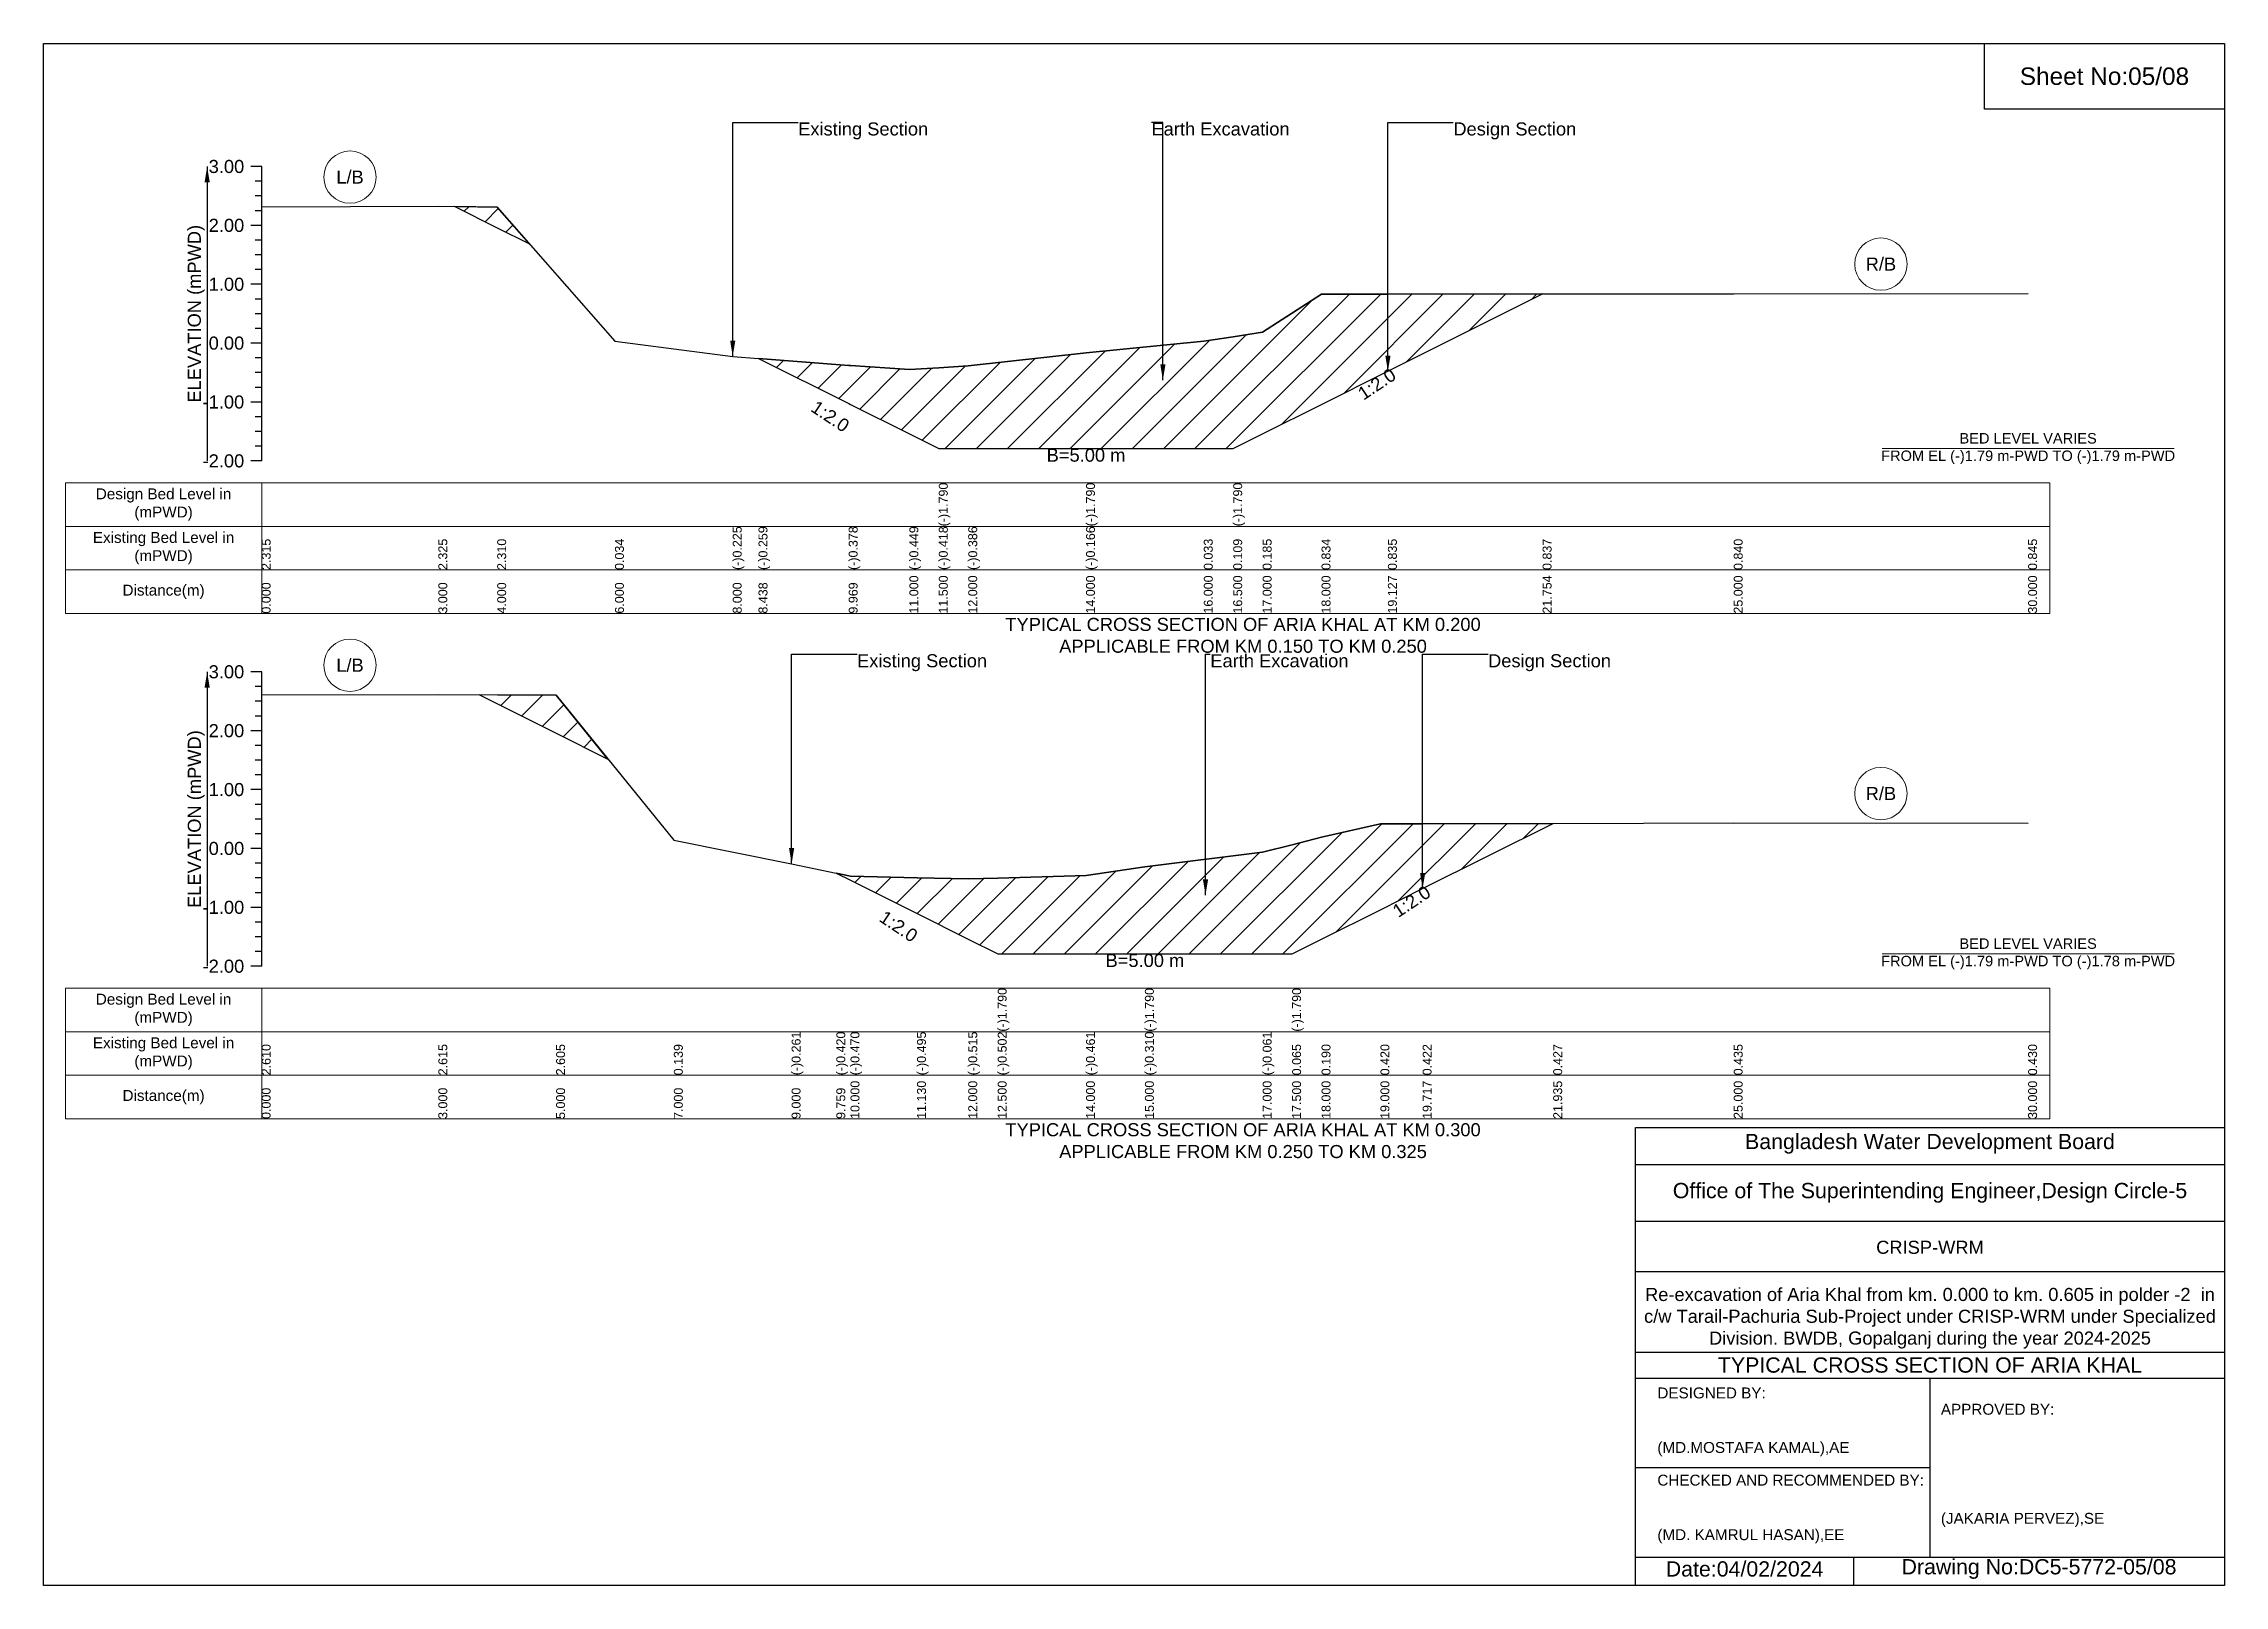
# Model space of a CAD drawing. Header units: inches. Extents: x 91000 to 188000, y -5751 to 7560.
# Drawn here: x 140000 to 148000, y -5656 to 0 of the extents above; entities that cross this region are included whole.
import ezdxf

# ---------------------------------------------------------------- set-up
doc = ezdxf.new("R2010")
doc.units = ezdxf.units.IN
doc.header["$LTSCALE"] = 7
doc.header["$MEASUREMENT"] = 0
for name, color, linetype, lineweight in [('Cross section Data Border', 7, 'Continuous', 9), ('Cross Section Labels', 7, 'Continuous', 9), ('Existing_Bed_Level for Xsection', 7, 'Continuous', 25)]:
    doc.layers.add(name, color=color, linetype=linetype, lineweight=lineweight)
doc.styles.get("Standard").update_dxf_attribs({"font": 'arial.ttf'})
doc.dimstyles.get("Standard").update_dxf_attribs({"dimtxt": 0.18, "dimasz": 0.18, "dimexe": 0.18, "dimexo": 0.0625, "dimgap": 0.09, "dimtad": 0, "dimtih": 1, "dimtoh": 1, "dimdec": 4, "dimzin": 0, "dimdsep": 46, "dimtxsty": 'Standard', "dimcen": 0.09, "dimadec": 0, "dimazin": 0, "dimtfac": 1, "dimtdec": 4, "dimtofl": 0, "dimtmove": 0, "dimatfit": 3, "dimfxl": 1, "dimtolj": 1, "dimtzin": 0, "dimarcsym": 0})

msp = doc.modelspace()

# ---------------------------------------------------------------- texts
at = {"attachment_point": 5}
for s, insert, char_height in [('Sheet No:05/08', (147560, -120), 64), ('Bangladesh Water Development Board', (146920, -4036), 56), ('Office of The Superintending Engineer,Design Circle-5', (146920, -4216), 56)]:
    msp.add_mtext(s, dxfattribs=dict(at, insert=insert, char_height=char_height))
for s, insert, char_height, width, attachment_point in [('CRISP-WRM', (146920, -4416), 48, 2240, 5), ('Re-excavation of Aria Khal from km. 0.000 to km. 0.605 in polder -2  in c/w Tarail-Pachuria Sub-Project under CRISP-WRM under Specialized Division. BWDB, Gopalganj during the year 2024-2025', (146920, -4676), 48, 2160, 5), ('TYPICAL CROSS SECTION OF ARIA KHAL', (146920, -4848), 56, 2240, 5), ('DESIGNED BY:^J^J^J(MD.MOSTAFA KAMAL),AE', (145920, -5056), 40, 1120, 4), ('APPROVED BY:^J^J^J^J^J^J(JAKARIA PERVEZ),SE', (146960, -5216), 40, 1120, 4), ('CHECKED AND RECOMMENDED BY:^J^J^J(MD. KAMRUL HASAN),EE', (145920, -5376), 40, 1120, 4), ('Date:04/02/2024', (146240, -5596), 56, 1120, 5), ('Drawing No:DC5-5772-05/08', (147320, -5596), 56, 1760, 5)]:
    msp.add_mtext(s, dxfattribs=dict(insert=insert, char_height=char_height, width=width, attachment_point=attachment_point))
at = {"layer": 'Cross section Data Border', "char_height": 40, "width": 640, "attachment_point": 5}
for s, insert in [('Design Bed Level in (mPWD)', (140440, -1691)), ('Existing Bed Level in (mPWD)', (140440, -1851)), ('Distance(m)', (140440, -2011)), ('Design Bed Level in (mPWD)', (140440, -3544.8)), ('Existing Bed Level in (mPWD)', (140440, -3704.8)), ('Distance(m)', (140440, -3864.8))]:
    msp.add_mtext(s, dxfattribs=dict(at, insert=insert))
at = {"layer": 'Cross Section Labels'}
for s, insert, char_height, attachment_point in [('Existing Section', (142768, -289), 48, 1), ('Earth Excavation', (144064, -289), 48, 1), ('Design Section', (145171.5, -289), 48, 1), ('L/B', (141124, -489.9), 48, 5), ('R/B', (146740, -809), 48, 5), ('BED LEVEL VARIES ^JFROM EL (-)1.79 m-PWD TO (-)1.79 m-PWD', (147280, -1485.7), 38.4, 5), ('B=5.00 m', (143824, -1485.7), 48, 2), ('TYPICAL CROSS SECTION OF ARIA KHAL AT KM 0.200^JAPPLICABLE FROM KM 0.150 TO KM 0.250', (144400, -2171), 48, 5), ('Existing Section', (142984, -2240), 48, 1), ('Earth Excavation', (144280, -2240), 48, 1), ('Design Section', (145298.9, -2240), 48, 1), ('L/B', (141124, -2280.5), 48, 5), ('R/B', (146740, -2751.3), 48, 5), ('B=5.00 m', (144040, -3339.4), 48, 2), ('BED LEVEL VARIES ^JFROM EL (-)1.79 m-PWD TO (-)1.78 m-PWD', (147280, -3339.4), 38.4, 5), ('TYPICAL CROSS SECTION OF ARIA KHAL AT KM 0.300^JAPPLICABLE FROM KM 0.250 TO KM 0.325', (144400, -4024.8), 48, 5)]:
    msp.add_mtext(s, dxfattribs=dict(at, insert=insert, char_height=char_height, attachment_point=attachment_point))
at = {"layer": 'Cross Section Labels', "char_height": 48, "attachment_point": 2}
for insert, rotation in [((144877.5, -1228.9), 33.69007), ((142899.3, -1347.3), 326.30993), ((145004.9, -3126.9), 33.69007), ((143150, -3218.4), 326.30993)]:
    msp.add_mtext('1:2.0', dxfattribs=dict(at, insert=insert, rotation=rotation))
at = {"layer": 'Existing_Bed_Level for Xsection', "char_height": 48, "attachment_point": 6}
for s, insert in [('3.00', (140736, -451)), ('2.00', (140736, -667)), ('1.00', (140736, -883)), ('0.00', (140736, -1099)), ('-1.00', (140736, -1315)), ('-2.00', (140736, -1531)), ('3.00', (140736, -2304.8)), ('2.00', (140736, -2520.8)), ('1.00', (140736, -2736.8)), ('0.00', (140736, -2952.8)), ('-1.00', (140736, -3168.8)), ('-2.00', (140736, -3384.8))]:
    msp.add_mtext(s, dxfattribs=dict(at, insert=insert))
at = {"layer": 'Existing_Bed_Level for Xsection', "rotation": 90}
for s, insert, char_height, attachment_point in [('ELEVATION (mPWD)', (140560, -991), 48, 5), ('(-)1.790', (143284, -1771), 32.8, 1), ('(-)1.790', (143824, -1771), 32.8, 1), ('(-)1.790', (144364, -1771), 32.8, 1), ('2.315', (140800, -1931), 32.8, 1), ('2.325', (141448, -1931), 32.8, 1), ('2.310', (141664, -1931), 32.8, 1), ('0.034', (142096, -1931), 32.8, 1), ('(-)0.225', (142528, -1931), 32.8, 1), ('(-)0.259', (142622.6, -1931), 32.8, 1), ('(-)0.378', (142953.3, -1931), 32.8, 1), ('(-)0.449', (143176, -1931), 32.8, 1), ('(-)0.418', (143284, -1931), 32.8, 1), ('(-)0.386', (143392, -1931), 32.8, 1), ('(-)0.166', (143824, -1931), 32.8, 1), ('0.033', (144256, -1931), 32.8, 1), ('0.109', (144364, -1931), 32.8, 1), ('0.185', (144472, -1931), 32.8, 1), ('0.834', (144688, -1931), 32.8, 1), ('0.835', (144931.5, -1931), 32.8, 1), ('0.837', (145499, -1931), 32.8, 1), ('0.840', (146200, -1931), 32.8, 1), ('0.845', (147280, -1931), 32.8, 1), ('0.000', (140800, -2091), 32.8, 1), ('3.000', (141448, -2091), 32.8, 1), ('4.000', (141664, -2091), 32.8, 1), ('6.000', (142096, -2091), 32.8, 1), ('8.000', (142528, -2091), 32.8, 1), ('8.438', (142622.6, -2091), 32.8, 1), ('9.969', (142953.3, -2091), 32.8, 1), ('11.000', (143176, -2091), 32.8, 1), ('11.500', (143284, -2091), 32.8, 1), ('12.000', (143392, -2091), 32.8, 1), ('14.000', (143824, -2091), 32.8, 1), ('16.000', (144256, -2091), 32.8, 1), ('16.500', (144364, -2091), 32.8, 1), ('17.000', (144472, -2091), 32.8, 1), ('18.000', (144688, -2091), 32.8, 1), ('19.127', (144931.5, -2091), 32.8, 1), ('21.754', (145499, -2091), 32.8, 1), ('25.000', (146200, -2091), 32.8, 1), ('30.000', (147280, -2091), 32.8, 1), ('ELEVATION (mPWD)', (140560, -2844.8), 48, 5), ('(-)1.790', (143500, -3624.8), 32.8, 1), ('(-)1.790', (144040, -3624.8), 32.8, 1), ('(-)1.790', (144580, -3624.8), 32.8, 1), ('2.610', (140800, -3784.8), 32.8, 1), ('2.615', (141448, -3784.8), 32.8, 1), ('2.605', (141880, -3784.8), 32.8, 1), ('0.139', (142312, -3784.8), 32.8, 1), ('(-)0.261', (142744, -3784.8), 32.8, 1), ('(-)0.420', (142908, -3784.8), 32.8, 1), ('(-)0.470', (142960, -3784.8), 32.8, 1), ('(-)0.495', (143204, -3784.8), 32.8, 1), ('(-)0.515', (143392, -3784.8), 32.8, 1), ('(-)0.502', (143500, -3784.8), 32.8, 1), ('(-)0.461', (143824, -3784.8), 32.8, 1), ('(-)0.310', (144040, -3784.8), 32.8, 1), ('(-)0.061', (144472, -3784.8), 32.8, 1), ('0.065', (144580, -3784.8), 32.8, 1), ('0.190', (144688, -3784.8), 32.8, 1), ('0.420', (144904, -3784.8), 32.8, 1), ('0.422', (145058.9, -3784.8), 32.8, 1), ('0.427', (145537.9, -3784.8), 32.8, 1), ('0.435', (146200, -3784.8), 32.8, 1), ('0.430', (147280, -3784.8), 32.8, 1), ('0.000', (140800, -3944.8), 32.8, 1), ('3.000', (141448, -3944.8), 32.8, 1), ('5.000', (141880, -3944.8), 32.8, 1), ('7.000', (142312, -3944.8), 32.8, 1), ('9.000', (142744, -3944.8), 32.8, 1), ('9.759', (142908, -3944.8), 32.8, 1), ('10.000', (142960, -3944.8), 32.8, 1), ('11.130', (143204, -3944.8), 32.8, 1), ('12.000', (143392, -3944.8), 32.8, 1), ('12.500', (143500, -3944.8), 32.8, 1), ('14.000', (143824, -3944.8), 32.8, 1), ('15.000', (144040, -3944.8), 32.8, 1), ('17.000', (144472, -3944.8), 32.8, 1), ('17.500', (144580, -3944.8), 32.8, 1), ('18.000', (144688, -3944.8), 32.8, 1), ('19.000', (144904, -3944.8), 32.8, 1), ('19.717', (145058.9, -3944.8), 32.8, 1), ('21.935', (145537.9, -3944.8), 32.8, 1), ('25.000', (146200, -3944.8), 32.8, 1), ('30.000', (147280, -3944.8), 32.8, 1)]:
    msp.add_mtext(s, dxfattribs=dict(at, insert=insert, char_height=char_height, attachment_point=attachment_point))

# ---------------------------------------------------------------- hatches: boundary and pattern name
at = {"layer": 'Existing_Bed_Level for Xsection'}
h = msp.add_hatch(dxfattribs=at)
h.set_pattern_fill('ANSI31', color=256, scale=648, style=0)
h.paths.add_polyline_path([(141508.1, -597.7), (141664, -675.7), (141782.5, -734.9), (141664, -600.1)])
h = msp.add_hatch(dxfattribs=at)
h.set_pattern_fill('ANSI31', color=256, scale=648, style=0)
h.paths.add_polyline_path([(142622.6, -1154.9), (142953.3, -1320.3), (142960, -1323.7), (143176, -1431.7), (143284, -1485.7), (143392, -1485.7), (143824, -1485.7), (144256, -1485.7), (144364, -1485.7), (144472, -1431.7), (144688, -1323.7), (144931.5, -1201.9), (145499, -918.2), (144931.5, -918.7), (144688, -918.9), (144472, -1059.1), (144364, -1075.5), (144256, -1091.9), (143824, -1134.9), (143392, -1182.4), (143284, -1189.2), (143176, -1196), (142960, -1181.1), (142953.3, -1180.6)])
h = msp.add_hatch(dxfattribs=at)
h.set_pattern_fill('ANSI31', color=256, scale=648, style=0)
h.paths.add_polyline_path([(141598.5, -2388.7), (141880, -2529.4), (142070.1, -2624.4), (141880, -2390.1)])
h = msp.add_hatch(dxfattribs=at)
h.set_pattern_fill('ANSI31', color=256, scale=648, style=0)
h.paths.add_polyline_path([(142908, -3043.4), (142960, -3069.4), (143204, -3191.4), (143392, -3285.4), (143500, -3339.4), (143824, -3339.4), (144040, -3339.4), (144472, -3339.4), (144580, -3339.4), (144688, -3285.4), (144904, -3177.4), (145058.9, -3099.9), (145537.9, -2860.5), (145058.9, -2861.7), (144904, -2862), (144688, -2911.7), (144580, -2938.8), (144472, -2965.9), (144040, -3019.7), (143824, -3052.3), (143500, -3061.1), (143392, -3064), (143204, -3059.8), (142960, -3054.3)])

# ---------------------------------------------------------------- linework, layer by layer
for points in [[(140000, 0), (148000, 0), (148000, -5656), (140000, -5656)], [(147120, 0), (148000, 0), (148000, -240), (147120, -240)]]:
    msp.add_lwpolyline(points, close=True)
for points in [[(145840, -5656), (145840, -3976), (148000, -3976)], [(145840, -4112), (148000, -4112)], [(145840, -4320), (148000, -4320)], [(145840, -4504), (148000, -4504)], [(145840, -4800), (148000, -4800)], [(145840, -4896), (148000, -4896)], [(146920, -4896), (146920, -5552)], [(145840, -5224), (146920, -5224)], [(145840, -5552), (148000, -5552)], [(146640, -5552), (146640, -5656)]]:
    msp.add_lwpolyline(points)
at = {"layer": 'Cross section Data Border'}
for points in [[(140080, -1611), (147360, -1611), (147360, -2091), (140080, -2091)], [(140080, -3464.8), (147360, -3464.8), (147360, -3944.8), (140080, -3944.8)]]:
    msp.add_lwpolyline(points, close=True, dxfattribs=at)
for points in [[(140800, -1611), (140800, -2091)], [(140080, -1771), (147360, -1771)], [(140080, -1931), (147360, -1931)], [(140800, -3464.8), (140800, -3944.8)], [(140080, -3624.8), (147360, -3624.8)], [(140080, -3784.8), (147360, -3784.8)]]:
    msp.add_lwpolyline(points, dxfattribs=at)
at = {"layer": 'Cross Section Labels'}
for points in [[(146744.2, -1485.7), (147815.8, -1485.7)], [(146744.2, -3339.4), (147815.8, -3339.4)]]:
    msp.add_lwpolyline(points, dxfattribs=at)
for centre in [(141124, -489.9), (146740, -809), (141124, -2280.5), (146740, -2751.3)]:
    msp.add_circle(centre, 96, dxfattribs=at)
at = {"layer": 'Existing_Bed_Level for Xsection'}
for points in [[(140800, -451), (140760, -451)], [(140800, -1531), (140800, -1315), (140800, -1099), (140800, -883), (140800, -667), (140800, -451)], [(140800, -505), (140776, -505)], [(140800, -559), (140776, -559)], [(140800, -613), (140776, -613)], [(140800, -599), (141448, -596.8), (141664, -600.1), (142096, -1091.7), (142528, -1147.6), (142622.6, -1154.9), (142953.3, -1180.6), (142960, -1181.1), (143176, -1196), (143284, -1189.2), (143284, -1189.2), (143392, -1182.4), (143824, -1134.9), (143824, -1134.9), (144256, -1091.9), (144364, -1075.5), (144364, -1075.5), (144472, -1059.1), (144688, -918.9), (144931.5, -918.7), (145499, -918.2), (146200, -917.6), (147280, -916.5)], [(140800, -667), (140760, -667)], [(140800, -721), (140776, -721)], [(140800, -775), (140776, -775)], [(140800, -829), (140776, -829)], [(140800, -883), (140760, -883)], [(140800, -937), (140776, -937)], [(140800, -991), (140776, -991)], [(140800, -1099), (140760, -1099)], [(140800, -1045), (140776, -1045)], [(140800, -1153), (140776, -1153)], [(140800, -1207), (140776, -1207)], [(140800, -1261), (140776, -1261)], [(140800, -1315), (140760, -1315)], [(140800, -1369), (140776, -1369)], [(140800, -1423), (140776, -1423)], [(140800, -1477), (140776, -1477)], [(140800, -1531), (140760, -1531)], [(140800, -2304.8), (140760, -2304.8)], [(140800, -3384.8), (140800, -3168.8), (140800, -2952.8), (140800, -2736.8), (140800, -2520.8), (140800, -2304.8)], [(140800, -2358.8), (140776, -2358.8)], [(140800, -2389), (141448, -2387.9), (141880, -2390.1), (142312, -2922.7), (142744, -3009.1), (142908, -3043.4), (142960, -3054.3), (143204, -3059.8), (143392, -3064), (143500, -3061.1), (143500, -3061.1), (143824, -3052.3), (144040, -3019.7), (144040, -3019.7), (144472, -2965.9), (144580, -2938.8), (144580, -2938.8), (144688, -2911.7), (144904, -2862), (145058.9, -2861.7), (145537.9, -2860.5), (146200, -2858.8), (147280, -2859.9)], [(140800, -2412.8), (140776, -2412.8)], [(140800, -2466.8), (140776, -2466.8)], [(140800, -2520.8), (140760, -2520.8)], [(140800, -2574.8), (140776, -2574.8)], [(140800, -2628.8), (140776, -2628.8)], [(140800, -2682.8), (140776, -2682.8)], [(140800, -2736.8), (140760, -2736.8)], [(140800, -2790.8), (140776, -2790.8)], [(140800, -2844.8), (140776, -2844.8)], [(140800, -2952.8), (140760, -2952.8)], [(140800, -2898.8), (140776, -2898.8)], [(140800, -3006.8), (140776, -3006.8)], [(140800, -3060.8), (140776, -3060.8)], [(140800, -3114.8), (140776, -3114.8)], [(140800, -3168.8), (140760, -3168.8)], [(140800, -3222.8), (140776, -3222.8)], [(140800, -3276.8), (140776, -3276.8)], [(140800, -3330.8), (140776, -3330.8)], [(140800, -3384.8), (140760, -3384.8)]]:
    msp.add_lwpolyline(points, dxfattribs=at)
for points in [[(141508.1, -597.7), (141664, -675.7), (141782.5, -734.9), (141664, -600.1)], [(142622.6, -1154.9), (142953.3, -1320.3), (142960, -1323.7), (143176, -1431.7), (143284, -1485.7), (143284, -1485.7), (143392, -1485.7), (143824, -1485.7), (143824, -1485.7), (144256, -1485.7), (144364, -1485.7), (144364, -1485.7), (144472, -1431.7), (144688, -1323.7), (144931.5, -1201.9), (145499, -918.2), (144931.5, -918.7), (144688, -918.9), (144472, -1059.1), (144364, -1075.5), (144364, -1075.5), (144256, -1091.9), (143824, -1134.9), (143824, -1134.9), (143392, -1182.4), (143284, -1189.2), (143284, -1189.2), (143176, -1196), (142960, -1181.1), (142953.3, -1180.6)], [(141598.5, -2388.7), (141880, -2529.4), (142070.1, -2624.4), (141880, -2390.1)], [(142908, -3043.4), (142960, -3069.4), (143204, -3191.4), (143392, -3285.4), (143500, -3339.4), (143500, -3339.4), (143824, -3339.4), (144040, -3339.4), (144040, -3339.4), (144472, -3339.4), (144580, -3339.4), (144580, -3339.4), (144688, -3285.4), (144904, -3177.4), (145058.9, -3099.9), (145537.9, -2860.5), (145537.9, -2860.5), (145537.9, -2860.5), (145058.9, -2861.7), (144904, -2862), (144688, -2911.7), (144580, -2938.8), (144580, -2938.8), (144472, -2965.9), (144040, -3019.7), (144040, -3019.7), (143824, -3052.3), (143500, -3061.1), (143500, -3061.1), (143392, -3064), (143204, -3059.8), (142960, -3054.3)]]:
    msp.add_lwpolyline(points, close=True, dxfattribs=at)

msp.set_redraw_order([(e.dxf.handle, doc.entitydb.next_handle()) for e in msp.query("TEXT MTEXT ATTDEF DIMENSION ARC_DIMENSION")])  # texts and dimensions are drawn at this point

# ---------------------------------------------------------------- leaders
at = {"layer": 'Cross Section Labels', "annotation_type": 0, "has_hookline": 1, "hookline_direction": 0}
for points, text_width in [([(142528, -1147.6), (142528, -289), (142767.9, -289)], 467.2), ([(144106, -1234.2), (144106, -289), (144063.9, -289)], 497), ([(144931.5, -1201.9), (144931.5, -289), (145171.4, -289)], 441.2), ([(142744, -3009.1), (142744, -2240), (142983.9, -2240)], 467.2), ([(144262.3, -3123.5), (144262.3, -2240), (144279.9, -2240)], 497), ([(145058.9, -3099.9), (145058.9, -2240), (145298.9, -2240)], 441.2)]:
    msp.add_leader(points, dimstyle='Standard', override={"dimasz": 57.6}, dxfattribs=dict(at, text_width=text_width))
at = {"layer": 'Existing_Bed_Level for Xsection'}
for points in [[(140600, -451), (140600, -1531)], [(140600, -2304.8), (140600, -3384.8)]]:
    msp.add_leader(points, dimstyle='Standard', override={"dimasz": 57.6}, dxfattribs=at)

doc.saveas('drawing.dxf')
